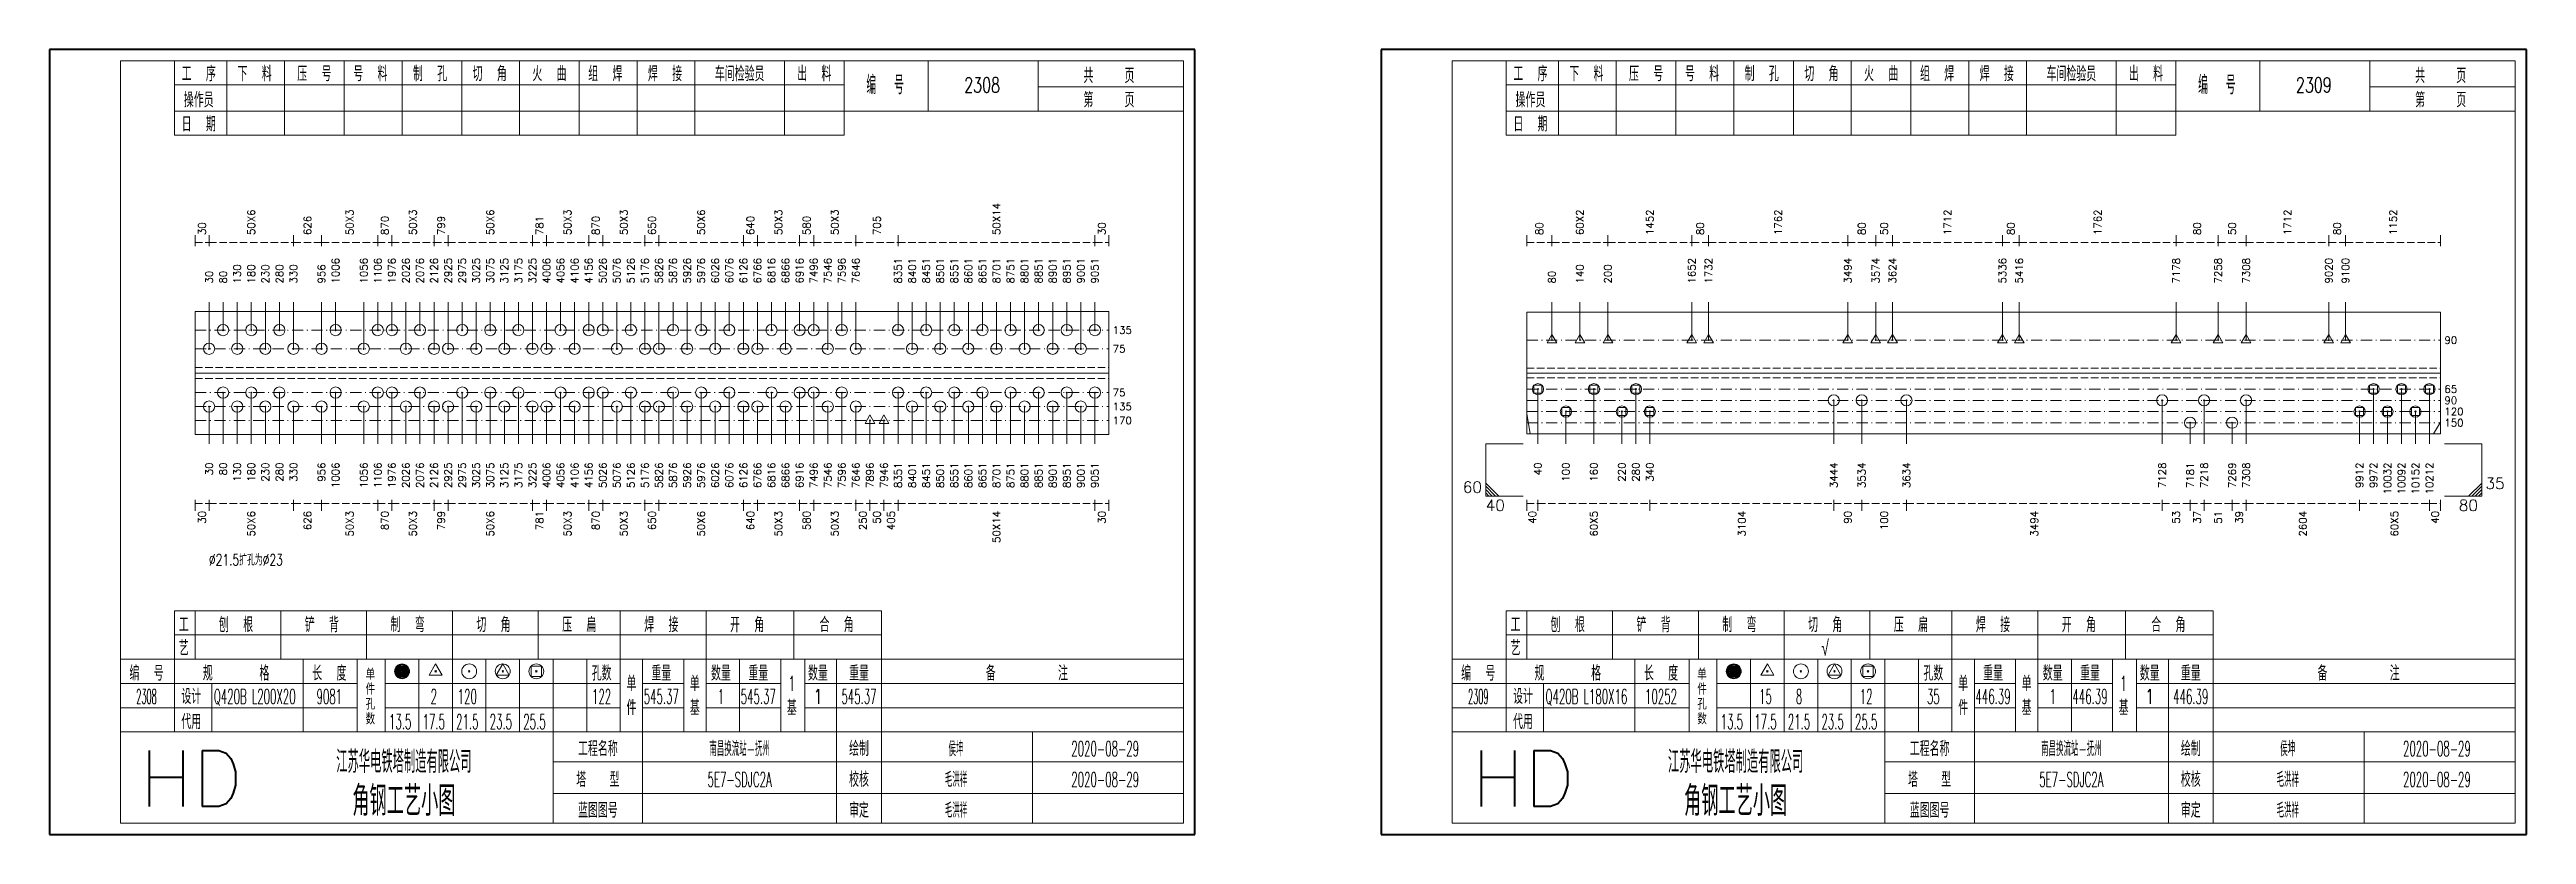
# Model space of a CAD drawing. Extents: x 0 to 5305, y 0 to 1513.
# Drawn here: x 1785 to 2449, y 521 to 732 of the extents above; entities that cross this region are included whole.
import ezdxf
from ezdxf.enums import TextEntityAlignment as Align

# ---------------------------------------------------------------- set-up
doc = ezdxf.new("R2010")
doc.units = 0
doc.header["$MEASUREMENT"] = 0
doc.linetypes.add('一点画线', pattern=[5.2, 3, -1, 0.2, -1])
doc.linetypes.add('虚线', pattern=[2.75, 2, -0.75])
doc.layers.get('0').update_dxf_attribs({"linetype": 'CONTINUOUS', "lineweight": 25})
doc.layers.add('1', color=7, linetype='CONTINUOUS', lineweight=25)
doc.layers.add('4', color=7, linetype='CONTINUOUS', lineweight=25)
doc.styles.get("Standard").update_dxf_attribs({"font": 'simplex.shx', "width": 0.7, "height": 3, "bigfont": 'gbhzfs.shx'})

msp = doc.modelspace()

# ---------------------------------------------------------------- texts
at = {"color": 8, "linetype": 'Continuous', "lineweight": 9}
for s, p in [('30', (1825.88, 681.75)), ('50X6', (1839.08, 681.75)), ('626', (1854.15, 681.75)), ('50X3', (1865.46, 681.75)), ('870', (1874.88, 681.75)), ('50X3', (1882.42, 681.75)), ('799', (1889.96, 681.75)), ('50X6', (1903.15, 681.75)), ('781', (1916.35, 681.75)), ('50X3', (1923.88, 681.75)), ('870', (1931.42, 681.75)), ('50X3', (1938.96, 681.75)), ('650', (1946.5, 681.75)), ('50X6', (1959.69, 681.75)), ('640', (1972.88, 681.75)), ('50X3', (1980.42, 681.75)), ('580', (1987.96, 681.75)), ('50X3', (1995.5, 681.75)), ('705', (2006.81, 681.75)), ('50X14', (2038.85, 681.75)), ('30', (2067.12, 681.75)), ('80', (2184.38, 681.75)), ('60X2', (2195.25, 681.75)), ('1452', (2214, 681.75)), ('80', (2227.5, 681.75)), ('1762', (2248.4, 681.75)), ('80', (2270.8, 681.75)), ('50', (2276.8, 681.75)), ('1712', (2293.79, 681.75)), ('80', (2310.77, 681.75)), ('1762', (2334.06, 681.75)), ('80', (2360.72, 681.75)), ('50', (2370.09, 681.75)), ('1712', (2384.92, 681.75)), ('80', (2398.25, 681.75)), ('1152', (2413.25, 681.75))]:
    msp.add_text(s, height=2, rotation=90, dxfattribs=at).set_placement(p, align=Align.MIDDLE_LEFT)
at = {"color": 7, "linetype": 'Continuous', "lineweight": 13}
for s, p in [('30', (1827.77, 668.75)), ('80', (1831.54, 668.75)), ('130', (1835.31, 668.75)), ('180', (1839.08, 668.75)), ('230', (1842.85, 668.75)), ('280', (1846.62, 668.75)), ('330', (1850.38, 668.75)), ('956', (1857.92, 668.75)), ('1006', (1861.69, 668.75)), ('1056', (1869.23, 668.75)), ('1106', (1873, 668.75)), ('1976', (1876.77, 668.75)), ('2026', (1880.54, 668.75)), ('2076', (1884.31, 668.75)), ('2126', (1888.08, 668.75)), ('2925', (1891.85, 668.75)), ('2975', (1895.62, 668.75)), ('3025', (1899.38, 668.75)), ('3075', (1903.15, 668.75)), ('3125', (1906.92, 668.75)), ('3175', (1910.69, 668.75)), ('3225', (1914.46, 668.75)), ('4006', (1918.23, 668.75)), ('4056', (1922, 668.75)), ('4106', (1925.77, 668.75)), ('4156', (1929.54, 668.75)), ('5026', (1933.31, 668.75)), ('5076', (1937.08, 668.75)), ('5126', (1940.85, 668.75)), ('5176', (1944.62, 668.75)), ('5826', (1948.38, 668.75)), ('5876', (1952.15, 668.75)), ('5926', (1955.92, 668.75)), ('5976', (1959.69, 668.75)), ('6026', (1963.46, 668.75)), ('6076', (1967.23, 668.75)), ('6126', (1971, 668.75)), ('6766', (1974.77, 668.75)), ('6816', (1978.54, 668.75)), ('6866', (1982.31, 668.75)), ('6916', (1986.08, 668.75)), ('7496', (1989.85, 668.75)), ('7546', (1993.62, 668.75)), ('7596', (1997.38, 668.75)), ('7646', (2001.15, 668.75)), ('8351', (2012.46, 668.75)), ('8401', (2016.23, 668.75)), ('8451', (2020, 668.75)), ('8501', (2023.77, 668.75)), ('8551', (2027.54, 668.75)), ('8601', (2031.31, 668.75)), ('8651', (2035.08, 668.75)), ('8701', (2038.85, 668.75)), ('8751', (2042.62, 668.75)), ('8801', (2046.38, 668.75)), ('8851', (2050.15, 668.75)), ('8901', (2053.92, 668.75)), ('8951', (2057.69, 668.75)), ('9001', (2061.46, 668.75)), ('9051', (2065.23, 668.75)), ('80', (2187.75, 668.75)), ('140', (2195.25, 668.75)), ('200', (2202.75, 668.75)), ('1652', (2225.25, 668.75)), ('1732', (2229.75, 668.75)), ('3494', (2267.05, 668.75)), ('3574', (2274.55, 668.75)), ('3624', (2279.05, 668.75)), ('5336', (2308.52, 668.75)), ('5416', (2313.02, 668.75)), ('7178', (2355.09, 668.75)), ('7258', (2366.34, 668.75)), ('7308', (2373.84, 668.75)), ('9020', (2396, 668.75)), ('9100', (2400.5, 668.75))]:
    msp.add_text(s, height=2, rotation=90, dxfattribs=at).set_placement(p, align=Align.MIDDLE_LEFT)
for s, p in [('75', (2070, 651.25)), ('135', (2070, 656.25)), ('90', (2427, 653.58)), ('75', (2070, 639.5)), ('90', (2427, 637.42)), ('65', (2427, 640.42)), ('135', (2070, 635.75)), ('170', (2070, 632)), ('120', (2427, 634.42)), ('150', (2427, 631.42))]:
    msp.add_text(s, height=2, dxfattribs=at).set_placement(p, align=Align.MIDDLE_LEFT)
msp.add_text('60', height=3, dxfattribs=at).set_placement((2169, 611.75), align=Align.BOTTOM_RIGHT)
msp.add_text('35', height=3, dxfattribs=at).set_placement((2438, 612.75), align=Align.BOTTOM_LEFT)
at = {"color": 8, "linetype": 'Continuous', "lineweight": 9}
for s, p in [('30', (1825.88, 607.75)), ('50X6', (1839.08, 607.75)), ('626', (1854.15, 607.75)), ('50X3', (1865.46, 607.75)), ('870', (1874.88, 607.75)), ('50X3', (1882.42, 607.75)), ('799', (1889.96, 607.75)), ('50X6', (1903.15, 607.75)), ('781', (1916.35, 607.75)), ('50X3', (1923.88, 607.75)), ('870', (1931.42, 607.75)), ('50X3', (1938.96, 607.75)), ('650', (1946.5, 607.75)), ('50X6', (1959.69, 607.75)), ('640', (1972.88, 607.75)), ('50X3', (1980.42, 607.75)), ('580', (1987.96, 607.75)), ('50X3', (1995.5, 607.75)), ('250', (2003.04, 607.75)), ('50', (2006.81, 607.75)), ('405', (2010.58, 607.75)), ('50X14', (2038.85, 607.75)), ('30', (2067.12, 607.75)), ('40', (2182.5, 607.75)), ('60X5', (2199, 607.75)), ('3104', (2238.65, 607.75)), ('90', (2267.05, 607.75)), ('100', (2276.8, 607.75)), ('3494', (2317.07, 607.75)), ('53', (2355.09, 607.75)), ('37', (2360.72, 607.75)), ('51', (2366.34, 607.75)), ('39', (2371.97, 607.75)), ('2604', (2389.05, 607.75)), ('60X5', (2413.62, 607.75)), ('40', (2424.5, 607.75))]:
    msp.add_text(s, height=2, rotation=90, dxfattribs=at).set_placement(p, align=Align.MIDDLE_RIGHT)
at = {"color": 7, "linetype": 'Continuous', "lineweight": 13}
msp.add_text('40', height=3, dxfattribs=at).set_placement((2170, 610.75), align=Align.TOP_LEFT)
msp.add_text('80', height=3, dxfattribs=at).set_placement((2436, 610.75), align=Align.TOP_RIGHT)
at = {"color": 0, "linetype": 'Continuous', "insert": (1827.73, 596.15), "char_height": 3, "width": 77.4687, "attachment_point": 1}
msp.add_mtext('∅21.5扩孔为∅23', dxfattribs=at)
at = {"layer": '1', "color": 7, "linetype": 'Continuous', "lineweight": 13}
for s, p in [('30', (1827.77, 620.75)), ('80', (1831.54, 620.75)), ('130', (1835.31, 620.75)), ('180', (1839.08, 620.75)), ('230', (1842.85, 620.75)), ('280', (1846.62, 620.75)), ('330', (1850.38, 620.75)), ('956', (1857.92, 620.75)), ('1006', (1861.69, 620.75)), ('1056', (1869.23, 620.75)), ('1106', (1873, 620.75)), ('1976', (1876.77, 620.75)), ('2026', (1880.54, 620.75)), ('2076', (1884.31, 620.75)), ('2126', (1888.08, 620.75)), ('2925', (1891.85, 620.75)), ('2975', (1895.62, 620.75)), ('3025', (1899.38, 620.75)), ('3075', (1903.15, 620.75)), ('3125', (1906.92, 620.75)), ('3175', (1910.69, 620.75)), ('3225', (1914.46, 620.75)), ('4006', (1918.23, 620.75)), ('4056', (1922, 620.75)), ('4106', (1925.77, 620.75)), ('4156', (1929.54, 620.75)), ('5026', (1933.31, 620.75)), ('5076', (1937.08, 620.75)), ('5126', (1940.85, 620.75)), ('5176', (1944.62, 620.75)), ('5826', (1948.38, 620.75)), ('5876', (1952.15, 620.75)), ('5926', (1955.92, 620.75)), ('5976', (1959.69, 620.75)), ('6026', (1963.46, 620.75)), ('6076', (1967.23, 620.75)), ('6126', (1971, 620.75)), ('6766', (1974.77, 620.75)), ('6816', (1978.54, 620.75)), ('6866', (1982.31, 620.75)), ('6916', (1986.08, 620.75)), ('7496', (1989.85, 620.75)), ('7546', (1993.62, 620.75)), ('7596', (1997.38, 620.75)), ('7646', (2001.15, 620.75)), ('7896', (2004.92, 620.75)), ('7946', (2008.69, 620.75)), ('8351', (2012.46, 620.75)), ('8401', (2016.23, 620.75)), ('8451', (2020, 620.75)), ('8501', (2023.77, 620.75)), ('8551', (2027.54, 620.75)), ('8601', (2031.31, 620.75)), ('8651', (2035.08, 620.75)), ('8701', (2038.85, 620.75)), ('8751', (2042.62, 620.75)), ('8801', (2046.38, 620.75)), ('8851', (2050.15, 620.75)), ('8901', (2053.92, 620.75)), ('8951', (2057.69, 620.75)), ('9001', (2061.46, 620.75)), ('9051', (2065.23, 620.75)), ('40', (2184, 620.75)), ('100', (2191.5, 620.75)), ('160', (2199, 620.75)), ('220', (2206.5, 620.75)), ('280', (2210.25, 620.75)), ('340', (2214, 620.75)), ('3444', (2263.3, 620.75)), ('3534', (2270.8, 620.75)), ('3634', (2282.8, 620.75)), ('7128', (2351.34, 620.75)), ('7181', (2358.84, 620.75)), ('7218', (2362.59, 620.75)), ('7269', (2370.09, 620.75)), ('7308', (2373.84, 620.75)), ('9912', (2404.25, 620.75)), ('9972', (2408, 620.75)), ('10032', (2411.75, 620.75)), ('10092', (2415.5, 620.75)), ('10152', (2419.25, 620.75)), ('10212', (2423, 620.75))]:
    msp.add_text(s, height=2, rotation=90, dxfattribs=at).set_placement(p, align=Align.MIDDLE_RIGHT)
at = {"layer": '4', "color": 1, "linetype": 'Continuous', "lineweight": 13}
for s, height, width, p in [('工  序', 4, 0.7, (1825, 725)), ('下  料', 4, 0.7, (1840, 725)), ('压  号', 4, 0.7, (1856, 725)), ('号  料', 4, 0.7, (1871, 725)), ('制  孔', 4, 0.7, (1887, 725)), ('切  角', 4, 0.7, (1903, 725)), ('火  曲', 4, 0.7, (1919, 725)), ('组  焊', 4, 0.7, (1934, 725)), ('焊  接', 4, 0.7, (1950, 725)), ('车间检验员', 4, 0.7, (1970, 725)), ('出  料', 4, 0.7, (1990, 725)), ('编  号', 5, 0.7, (2009, 722)), ('2308', 4, 0.7, (2035, 722)), ('共    页', 4, 0.7, (2069, 724.5)), ('工  序', 4, 0.7, (2182, 725)), ('下  料', 4, 0.7, (2197, 725)), ('压  号', 4, 0.7, (2213, 725)), ('号  料', 4, 0.7, (2228, 725)), ('制  孔', 4, 0.7, (2244, 725)), ('切  角', 4, 0.7, (2260, 725)), ('火  曲', 4, 0.7, (2276, 725)), ('组  焊', 4, 0.7, (2291, 725)), ('焊  接', 4, 0.7, (2307, 725)), ('车间检验员', 4, 0.7, (2327, 725)), ('出  料', 4, 0.7, (2347, 725)), ('编  号', 5, 0.7, (2366, 722)), ('2309', 4, 0.7, (2392, 722)), ('共    页', 4, 0.7, (2426, 724.5)), ('操作员', 4, 0.7, (1825, 718)), ('第    页', 4, 0.7, (2069, 718)), ('操作员', 4, 0.7, (2182, 718)), ('第    页', 4, 0.7, (2426, 718)), ('日  期', 4, 0.7, (1825, 711.5)), ('日  期', 4, 0.7, (2182, 711.5)), ('工', 4, 0.7, (1821, 577.25)), ('刨  根', 4, 0.7, (1835, 577.25)), ('铲  背', 4, 0.7, (1858, 577.25)), ('制  弯', 4, 0.7, (1881, 577.25)), ('切  角', 4, 0.7, (1904, 577.25)), ('压  扁', 4, 0.7, (1927, 577.25)), ('焊  接', 4, 0.7, (1949, 577.25)), ('开  角', 4, 0.7, (1972, 577.25)), ('合  角', 4, 0.7, (1996, 577.25)), ('工', 4, 0.7, (2178, 577.25)), ('刨  根', 4, 0.7, (2192, 577.25)), ('铲  背', 4, 0.7, (2215, 577.25)), ('制  弯', 4, 0.7, (2238, 577.25)), ('切  角', 4, 0.7, (2261, 577.25)), ('压  扁', 4, 0.7, (2284, 577.25)), ('焊  接', 4, 0.7, (2306, 577.25)), ('开  角', 4, 0.7, (2329, 577.25)), ('合  角', 4, 0.7, (2353, 577.25)), ('艺', 4, 0.7, (1821, 571)), ('艺', 4, 0.7, (2178, 571)), ('√', 4, 0.7, (2261, 571)), ('编  号', 4, 0.7, (1811, 564.25)), ('规      格', 4, 0.7, (1835, 564.25)), ('长  度', 4, 0.7, (1860, 564.25)), ('孔数', 4, 0.7, (1933, 564.25)), ('重量', 4, 0.7, (1949, 564.25)), ('数量', 4, 0.7, (1965, 564.25)), ('重量', 4, 0.7, (1975, 564.25)), ('数量', 4, 0.7, (1991, 564.25)), ('重量', 4, 0.7, (2002, 564.25)), ('备        注', 4, 0.7, (2047, 564.25)), ('编  号', 4, 0.7, (2168, 564.25)), ('规      格', 4, 0.7, (2192, 564.25)), ('长  度', 4, 0.7, (2217, 564.25)), ('孔数', 4, 0.7, (2290, 564.25)), ('重量', 4, 0.7, (2306, 564.25)), ('数量', 4, 0.7, (2322, 564.25)), ('重量', 4, 0.7, (2332, 564.25)), ('数量', 4, 0.7, (2348, 564.25)), ('重量', 4, 0.7, (2359, 564.25)), ('备        注', 4, 0.7, (2404, 564.25)), ('2308', 4, 0.4, (1811, 558)), ('设计', 4, 0.7, (1823, 558)), ('Q420B L200X20', 4, 0.5, (1840, 558)), ('9081', 4, 0.5, (1860, 558)), ('2', 4, 0.5, (1888, 558)), ('120', 4, 0.5, (1897, 558)), ('122', 4, 0.5, (1933, 558)), ('单', 4, 0.7, (1941, 561.5)), ('545.37', 4, 0.5, (1949, 558)), ('单', 4, 0.7, (1958, 561.5)), ('1', 4, 0.5, (1965, 558)), ('545.37', 4, 0.5, (1975, 558)), ('1', 4, 0.5, (1984, 561.5)), ('1', 4, 0.7, (1991, 558)), ('545.37', 4, 0.5, (2002, 558)), ('2309', 4, 0.4, (2168, 558)), ('设计', 4, 0.7, (2180, 558)), ('Q420B L180X16', 4, 0.5, (2197, 558)), ('10252', 4, 0.5, (2217, 558)), ('15', 4, 0.5, (2245, 558)), ('8', 4, 0.5, (2254, 558)), ('12', 4, 0.5, (2272, 558)), ('35', 4, 0.5, (2290, 558)), ('单', 4, 0.7, (2298, 561.5)), ('446.39', 4, 0.5, (2306, 558)), ('单', 4, 0.7, (2315, 561.5)), ('1', 4, 0.5, (2322, 558)), ('446.39', 4, 0.5, (2332, 558)), ('1', 4, 0.5, (2341, 561.5)), ('1', 4, 0.7, (2348, 558)), ('446.39', 4, 0.5, (2359, 558)), ('代用', 4, 0.7, (1823, 551.25)), ('13.5', 4, 0.5, (1879, 551.25)), ('17.5', 4, 0.5, (1888, 551.25)), ('21.5', 4, 0.5, (1897, 551.25)), ('23.5', 4, 0.5, (1906, 551.25)), ('25.5', 4, 0.5, (1915, 551.25)), ('件', 4, 0.7, (1941, 555)), ('基', 4, 0.7, (1958, 555)), ('基', 4, 0.7, (1984, 555)), ('代用', 4, 0.7, (2180, 551.25)), ('13.5', 4, 0.5, (2236, 551.25)), ('17.5', 4, 0.5, (2245, 551.25)), ('21.5', 4, 0.5, (2254, 551.25)), ('23.5', 4, 0.5, (2263, 551.25)), ('25.5', 4, 0.5, (2272, 551.25)), ('件', 4, 0.7, (2298, 555)), ('基', 4, 0.7, (2315, 555)), ('基', 4, 0.7, (2341, 555)), ('工程名称', 4, 0.7, (1932, 544)), ('南昌换流站-抚州', 4, 0.5, (1970, 544)), ('绘制', 4, 0.7, (2002, 544)), ('侯坤', 4, 0.5, (2028, 544)), ('2020-08-29', 4, 0.5, (2068, 544)), ('工程名称', 4, 0.7, (2289, 544)), ('南昌换流站-抚州', 4, 0.5, (2327, 544)), ('绘制', 4, 0.7, (2359, 544)), ('侯坤', 4, 0.5, (2385, 544)), ('2020-08-29', 4, 0.5, (2425, 544)), ('江苏华电铁塔制造有限公司', 6, 0.7, (1880, 540.5)), ('塔   型', 4, 0.7, (1932, 535.75)), ('校核', 4, 0.7, (2002, 535.75)), ('毛洪祥', 4, 0.5, (2028, 535.75)), ('江苏华电铁塔制造有限公司', 6, 0.7, (2237, 540.5)), ('塔   型', 4, 0.7, (2289, 535.75)), ('校核', 4, 0.7, (2359, 535.75)), ('毛洪祥', 4, 0.5, (2385, 535.75)), ('角钢工艺小图', 8, 0.8, (1880, 530)), ('5E7-SDJC2A', 4, 0.5, (1970, 535.75)), ('2020-08-29', 4, 0.5, (2068, 535.75)), ('角钢工艺小图', 8, 0.8, (2237, 530)), ('5E7-SDJC2A', 4, 0.5, (2327, 535.75)), ('2020-08-29', 4, 0.5, (2425, 535.75)), ('蓝图图号', 4, 0.7, (1932, 527.5)), ('审定', 4, 0.7, (2002, 527.5)), ('毛洪祥', 4, 0.5, (2028, 527.5)), ('蓝图图号', 4, 0.7, (2289, 527.5)), ('审定', 4, 0.7, (2359, 527.5)), ('毛洪祥', 4, 0.5, (2385, 527.5))]:
    msp.add_text(s, height=height, dxfattribs=dict(at, width=width)).set_placement(p, align=Align.MIDDLE_CENTER)
for s, height, p in [('单', 3, (1871, 564)), ('单', 3, (2228, 564)), ('件', 3, (1871, 560)), ('件', 3, (2228, 560)), ('孔', 3, (1871, 556)), ('数', 3, (1871, 552)), ('孔', 3, (2228, 556)), ('数', 3, (2228, 552)), ('HD', 15, (1823, 536)), ('HD', 15, (2180, 536))]:
    msp.add_text(s, height=height, dxfattribs=at).set_placement(p, align=Align.MIDDLE_CENTER)

# ---------------------------------------------------------------- linework, layer by layer
at = {"color": 8, "linetype": 'Continuous', "lineweight": 9}
for p, q in [((1824, 678.75), (1824, 681.75)), ((1827.77, 678.75), (1827.77, 681.75)), ((1827.77, 678.75), (1827.77, 681.75)), ((1850.38, 678.75), (1850.38, 681.75)), ((1850.38, 678.75), (1850.38, 681.75)), ((1857.92, 678.75), (1857.92, 681.75)), ((1857.92, 678.75), (1857.92, 681.75)), ((1873, 678.75), (1873, 681.75)), ((1873, 678.75), (1873, 681.75)), ((1876.77, 678.75), (1876.77, 681.75)), ((1876.77, 678.75), (1876.77, 681.75)), ((1888.08, 678.75), (1888.08, 681.75)), ((1888.08, 678.75), (1888.08, 681.75)), ((1891.85, 678.75), (1891.85, 681.75)), ((1891.85, 678.75), (1891.85, 681.75)), ((1914.46, 678.75), (1914.46, 681.75)), ((1914.46, 678.75), (1914.46, 681.75)), ((1918.23, 678.75), (1918.23, 681.75)), ((1918.23, 678.75), (1918.23, 681.75)), ((1929.54, 678.75), (1929.54, 681.75)), ((1929.54, 678.75), (1929.54, 681.75)), ((1933.31, 678.75), (1933.31, 681.75)), ((1933.31, 678.75), (1933.31, 681.75)), ((1944.62, 678.75), (1944.62, 681.75)), ((1944.62, 678.75), (1944.62, 681.75)), ((1948.38, 678.75), (1948.38, 681.75)), ((1948.38, 678.75), (1948.38, 681.75)), ((1971, 678.75), (1971, 681.75)), ((1971, 678.75), (1971, 681.75)), ((1974.77, 678.75), (1974.77, 681.75)), ((1974.77, 678.75), (1974.77, 681.75)), ((1986.08, 678.75), (1986.08, 681.75)), ((1986.08, 678.75), (1986.08, 681.75)), ((1989.85, 678.75), (1989.85, 681.75)), ((1989.85, 678.75), (1989.85, 681.75)), ((2001.15, 678.75), (2001.15, 681.75)), ((2001.15, 678.75), (2001.15, 681.75)), ((2012.46, 678.75), (2012.46, 681.75)), ((2012.46, 678.75), (2012.46, 681.75)), ((2065.23, 678.75), (2065.23, 681.75)), ((2065.23, 678.75), (2065.23, 681.75)), ((2069, 678.75), (2069, 681.75)), ((2181, 678.75), (2181, 681.75)), ((2187.75, 678.75), (2187.75, 681.75)), ((2187.75, 678.75), (2187.75, 681.75)), ((2202.75, 678.75), (2202.75, 681.75)), ((2202.75, 678.75), (2202.75, 681.75)), ((2225.25, 678.75), (2225.25, 681.75)), ((2225.25, 678.75), (2225.25, 681.75)), ((2229.75, 678.75), (2229.75, 681.75)), ((2229.75, 678.75), (2229.75, 681.75)), ((2267.05, 678.75), (2267.05, 681.75)), ((2267.05, 678.75), (2267.05, 681.75)), ((2274.55, 678.75), (2274.55, 681.75)), ((2274.55, 678.75), (2274.55, 681.75)), ((2279.05, 678.75), (2279.05, 681.75)), ((2279.05, 678.75), (2279.05, 681.75)), ((2308.52, 678.75), (2308.52, 681.75)), ((2308.52, 678.75), (2308.52, 681.75)), ((2313.02, 678.75), (2313.02, 681.75)), ((2313.02, 678.75), (2313.02, 681.75)), ((2355.09, 678.75), (2355.09, 681.75)), ((2355.09, 678.75), (2355.09, 681.75)), ((2366.34, 678.75), (2366.34, 681.75)), ((2366.34, 678.75), (2366.34, 681.75)), ((2373.84, 678.75), (2373.84, 681.75)), ((2373.84, 678.75), (2373.84, 681.75)), ((2396, 678.75), (2396, 681.75)), ((2396, 678.75), (2396, 681.75)), ((2400.5, 678.75), (2400.5, 681.75)), ((2400.5, 678.75), (2400.5, 681.75)), ((2426, 678.75), (2426, 681.75)), ((1824, 610.75), (1824, 607.75)), ((1827.77, 610.75), (1827.77, 607.75)), ((1827.77, 610.75), (1827.77, 607.75)), ((1850.38, 610.75), (1850.38, 607.75)), ((1850.38, 610.75), (1850.38, 607.75)), ((1857.92, 610.75), (1857.92, 607.75)), ((1857.92, 610.75), (1857.92, 607.75)), ((1873, 610.75), (1873, 607.75)), ((1873, 610.75), (1873, 607.75)), ((1876.77, 610.75), (1876.77, 607.75)), ((1876.77, 610.75), (1876.77, 607.75)), ((1888.08, 610.75), (1888.08, 607.75)), ((1888.08, 610.75), (1888.08, 607.75)), ((1891.85, 610.75), (1891.85, 607.75)), ((1891.85, 610.75), (1891.85, 607.75)), ((1914.46, 610.75), (1914.46, 607.75)), ((1914.46, 610.75), (1914.46, 607.75)), ((1918.23, 610.75), (1918.23, 607.75)), ((1918.23, 610.75), (1918.23, 607.75)), ((1929.54, 610.75), (1929.54, 607.75)), ((1929.54, 610.75), (1929.54, 607.75)), ((1933.31, 610.75), (1933.31, 607.75)), ((1933.31, 610.75), (1933.31, 607.75)), ((1944.62, 610.75), (1944.62, 607.75)), ((1944.62, 610.75), (1944.62, 607.75)), ((1948.38, 610.75), (1948.38, 607.75)), ((1948.38, 610.75), (1948.38, 607.75)), ((1971, 610.75), (1971, 607.75)), ((1971, 610.75), (1971, 607.75)), ((1974.77, 610.75), (1974.77, 607.75)), ((1974.77, 610.75), (1974.77, 607.75)), ((1986.08, 610.75), (1986.08, 607.75)), ((1986.08, 610.75), (1986.08, 607.75)), ((1989.85, 610.75), (1989.85, 607.75)), ((1989.85, 610.75), (1989.85, 607.75)), ((2001.15, 610.75), (2001.15, 607.75)), ((2001.15, 610.75), (2001.15, 607.75)), ((2004.92, 610.75), (2004.92, 607.75)), ((2004.92, 610.75), (2004.92, 607.75)), ((2008.69, 610.75), (2008.69, 607.75)), ((2008.69, 610.75), (2008.69, 607.75)), ((2012.46, 610.75), (2012.46, 607.75)), ((2012.46, 610.75), (2012.46, 607.75)), ((2065.23, 610.75), (2065.23, 607.75)), ((2065.23, 610.75), (2065.23, 607.75)), ((2069, 610.75), (2069, 607.75)), ((2181, 610.75), (2181, 607.75)), ((2184, 610.75), (2184, 607.75)), ((2184, 610.75), (2184, 607.75)), ((2214, 610.75), (2214, 607.75)), ((2214, 610.75), (2214, 607.75)), ((2263.3, 610.75), (2263.3, 607.75)), ((2263.3, 610.75), (2263.3, 607.75)), ((2270.8, 610.75), (2270.8, 607.75)), ((2270.8, 610.75), (2270.8, 607.75)), ((2282.8, 610.75), (2282.8, 607.75)), ((2282.8, 610.75), (2282.8, 607.75)), ((2351.34, 610.75), (2351.34, 607.75)), ((2351.34, 610.75), (2351.34, 607.75)), ((2358.84, 610.75), (2358.84, 607.75)), ((2358.84, 610.75), (2358.84, 607.75)), ((2362.59, 610.75), (2362.59, 607.75)), ((2362.59, 610.75), (2362.59, 607.75)), ((2370.09, 610.75), (2370.09, 607.75)), ((2370.09, 610.75), (2370.09, 607.75)), ((2373.84, 610.75), (2373.84, 607.75)), ((2373.84, 610.75), (2373.84, 607.75)), ((2404.25, 610.75), (2404.25, 607.75)), ((2404.25, 610.75), (2404.25, 607.75)), ((2423, 610.75), (2423, 607.75)), ((2423, 610.75), (2423, 607.75)), ((2426, 610.75), (2426, 607.75))]:
    msp.add_line(p, q, dxfattribs=at)
at = {"color": 8, "linetype": '虚线', "lineweight": 9}
for p, q in [((1824, 679.75), (1827.77, 679.75)), ((1827.77, 679.75), (1850.38, 679.75)), ((1850.38, 679.75), (1857.92, 679.75)), ((1857.92, 679.75), (1873, 679.75)), ((1873, 679.75), (1876.77, 679.75)), ((1876.77, 679.75), (1888.08, 679.75)), ((1888.08, 679.75), (1891.85, 679.75)), ((1891.85, 679.75), (1914.46, 679.75)), ((1914.46, 679.75), (1918.23, 679.75)), ((1918.23, 679.75), (1929.54, 679.75)), ((1929.54, 679.75), (1933.31, 679.75)), ((1933.31, 679.75), (1944.62, 679.75)), ((1944.62, 679.75), (1948.38, 679.75)), ((1948.38, 679.75), (1971, 679.75)), ((1971, 679.75), (1974.77, 679.75)), ((1974.77, 679.75), (1986.08, 679.75)), ((1986.08, 679.75), (1989.85, 679.75)), ((1989.85, 679.75), (2001.15, 679.75)), ((2001.15, 679.75), (2012.46, 679.75)), ((2012.46, 679.75), (2065.23, 679.75)), ((2065.23, 679.75), (2069, 679.75)), ((2181, 679.75), (2187.75, 679.75)), ((2187.75, 679.75), (2202.75, 679.75)), ((2202.75, 679.75), (2225.25, 679.75)), ((2225.25, 679.75), (2229.75, 679.75)), ((2229.75, 679.75), (2267.05, 679.75)), ((2267.05, 679.75), (2274.55, 679.75)), ((2274.55, 679.75), (2279.05, 679.75)), ((2279.05, 679.75), (2308.52, 679.75)), ((2308.52, 679.75), (2313.02, 679.75)), ((2313.02, 679.75), (2355.09, 679.75)), ((2355.09, 679.75), (2366.34, 679.75)), ((2366.34, 679.75), (2373.84, 679.75)), ((2373.84, 679.75), (2396, 679.75)), ((2396, 679.75), (2400.5, 679.75)), ((2400.5, 679.75), (2426, 679.75)), ((1824, 609.75), (1827.77, 609.75)), ((1827.77, 609.75), (1850.38, 609.75)), ((1850.38, 609.75), (1857.92, 609.75)), ((1857.92, 609.75), (1873, 609.75)), ((1873, 609.75), (1876.77, 609.75)), ((1876.77, 609.75), (1888.08, 609.75)), ((1888.08, 609.75), (1891.85, 609.75)), ((1891.85, 609.75), (1914.46, 609.75)), ((1914.46, 609.75), (1918.23, 609.75)), ((1918.23, 609.75), (1929.54, 609.75)), ((1929.54, 609.75), (1933.31, 609.75)), ((1933.31, 609.75), (1944.62, 609.75)), ((1944.62, 609.75), (1948.38, 609.75)), ((1948.38, 609.75), (1971, 609.75)), ((1971, 609.75), (1974.77, 609.75)), ((1974.77, 609.75), (1986.08, 609.75)), ((1986.08, 609.75), (1989.85, 609.75)), ((1989.85, 609.75), (2001.15, 609.75)), ((2001.15, 609.75), (2004.92, 609.75)), ((2004.92, 609.75), (2008.69, 609.75)), ((2008.69, 609.75), (2012.46, 609.75)), ((2012.46, 609.75), (2065.23, 609.75)), ((2065.23, 609.75), (2069, 609.75)), ((2181, 609.75), (2184, 609.75)), ((2184, 609.75), (2214, 609.75)), ((2214, 609.75), (2263.3, 609.75)), ((2263.3, 609.75), (2270.8, 609.75)), ((2270.8, 609.75), (2282.8, 609.75)), ((2282.8, 609.75), (2351.34, 609.75)), ((2351.34, 609.75), (2358.84, 609.75)), ((2358.84, 609.75), (2362.59, 609.75)), ((2362.59, 609.75), (2370.09, 609.75)), ((2370.09, 609.75), (2373.84, 609.75)), ((2373.84, 609.75), (2404.25, 609.75)), ((2404.25, 609.75), (2423, 609.75)), ((2423, 609.75), (2426, 609.75))]:
    msp.add_line(p, q, dxfattribs=at)
at = {"color": 7, "linetype": 'Continuous', "lineweight": 18}
for p, q in [((1824, 661.25), (1824, 628.25)), ((1824, 661.25), (2069, 661.25)), ((2069, 661.25), (2069, 628.25)), ((2181, 661.08), (2181, 628.42)), ((2181, 661.08), (2426, 661.08)), ((2426, 661.08), (2426, 628.42)), ((1824, 644.75), (2069, 644.75)), ((2181, 644.75), (2426, 644.75))]:
    msp.add_line(p, q, dxfattribs=at)
at = {"color": 7, "linetype": 'Continuous', "lineweight": 13}
for p, q in [((1827.77, 651.25), (1827.77, 663.75)), ((1831.54, 656.25), (1831.54, 663.75)), ((1835.31, 651.25), (1835.31, 663.75)), ((1839.08, 656.25), (1839.08, 663.75)), ((1842.85, 651.25), (1842.85, 663.75)), ((1846.62, 656.25), (1846.62, 663.75)), ((1850.38, 651.25), (1850.38, 663.75)), ((1857.92, 651.25), (1857.92, 663.75)), ((1861.69, 656.25), (1861.69, 663.75)), ((1869.23, 651.25), (1869.23, 663.75)), ((1873, 656.25), (1873, 663.75)), ((1876.77, 656.25), (1876.77, 663.75)), ((1880.54, 651.25), (1880.54, 663.75)), ((1884.31, 656.25), (1884.31, 663.75)), ((1888.08, 651.25), (1888.08, 663.75)), ((1891.85, 651.25), (1891.85, 663.75)), ((1895.62, 656.25), (1895.62, 663.75)), ((1899.38, 651.25), (1899.38, 663.75)), ((1903.15, 656.25), (1903.15, 663.75)), ((1906.92, 651.25), (1906.92, 663.75)), ((1910.69, 656.25), (1910.69, 663.75)), ((1914.46, 651.25), (1914.46, 663.75)), ((1918.23, 651.25), (1918.23, 663.75)), ((1922, 656.25), (1922, 663.75)), ((1925.77, 651.25), (1925.77, 663.75)), ((1929.54, 656.25), (1929.54, 663.75)), ((1933.31, 656.25), (1933.31, 663.75)), ((1937.08, 651.25), (1937.08, 663.75)), ((1940.85, 656.25), (1940.85, 663.75)), ((1944.62, 651.25), (1944.62, 663.75)), ((1948.38, 651.25), (1948.38, 663.75)), ((1952.15, 656.25), (1952.15, 663.75)), ((1955.92, 651.25), (1955.92, 663.75)), ((1959.69, 656.25), (1959.69, 663.75)), ((1963.46, 651.25), (1963.46, 663.75)), ((1967.23, 656.25), (1967.23, 663.75)), ((1971, 651.25), (1971, 663.75)), ((1974.77, 651.25), (1974.77, 663.75)), ((1978.54, 656.25), (1978.54, 663.75)), ((1982.31, 651.25), (1982.31, 663.75)), ((1986.08, 656.25), (1986.08, 663.75)), ((1989.85, 656.25), (1989.85, 663.75)), ((1993.62, 651.25), (1993.62, 663.75)), ((1997.38, 656.25), (1997.38, 663.75)), ((2001.15, 651.25), (2001.15, 663.75)), ((2012.46, 656.25), (2012.46, 663.75)), ((2016.23, 651.25), (2016.23, 663.75)), ((2020, 656.25), (2020, 663.75)), ((2023.77, 651.25), (2023.77, 663.75)), ((2027.54, 656.25), (2027.54, 663.75)), ((2031.31, 651.25), (2031.31, 663.75)), ((2035.08, 656.25), (2035.08, 663.75)), ((2038.85, 651.25), (2038.85, 663.75)), ((2042.62, 656.25), (2042.62, 663.75)), ((2046.38, 651.25), (2046.38, 663.75)), ((2050.15, 656.25), (2050.15, 663.75)), ((2053.92, 651.25), (2053.92, 663.75)), ((2057.69, 656.25), (2057.69, 663.75)), ((2061.46, 651.25), (2061.46, 663.75)), ((2065.23, 656.25), (2065.23, 663.75)), ((2187.75, 653.58), (2187.75, 663.75)), ((2195.25, 653.58), (2195.25, 663.75)), ((2202.75, 653.58), (2202.75, 663.75)), ((2225.25, 653.58), (2225.25, 663.75)), ((2229.75, 653.58), (2229.75, 663.75)), ((2267.05, 653.58), (2267.05, 663.75)), ((2274.55, 653.58), (2274.55, 663.75)), ((2279.05, 653.58), (2279.05, 663.75)), ((2308.52, 653.58), (2308.52, 663.75)), ((2313.02, 653.58), (2313.02, 663.75)), ((2355.09, 653.58), (2355.09, 663.75)), ((2366.34, 653.58), (2366.34, 663.75)), ((2373.84, 653.58), (2373.84, 663.75)), ((2396, 653.58), (2396, 663.75)), ((2400.5, 653.58), (2400.5, 663.75)), ((1827.62, 651.1), (1827.92, 651.4)), ((1827.92, 651.1), (1827.62, 651.4)), ((1831.39, 656.1), (1831.69, 656.4)), ((1831.69, 656.1), (1831.39, 656.4)), ((1835.16, 651.1), (1835.46, 651.4)), ((1835.46, 651.1), (1835.16, 651.4)), ((1838.93, 656.1), (1839.23, 656.4)), ((1839.23, 656.1), (1838.93, 656.4)), ((1842.7, 651.1), (1843, 651.4)), ((1843, 651.1), (1842.7, 651.4)), ((1846.47, 656.1), (1846.77, 656.4)), ((1846.77, 656.1), (1846.47, 656.4)), ((1850.23, 651.1), (1850.53, 651.4)), ((1850.53, 651.1), (1850.23, 651.4)), ((1857.77, 651.1), (1858.07, 651.4)), ((1858.07, 651.1), (1857.77, 651.4)), ((1861.54, 656.1), (1861.84, 656.4)), ((1861.84, 656.1), (1861.54, 656.4)), ((1869.08, 651.1), (1869.38, 651.4)), ((1869.38, 651.1), (1869.08, 651.4)), ((1872.85, 656.1), (1873.15, 656.4)), ((1873.15, 656.1), (1872.85, 656.4)), ((1876.62, 656.1), (1876.92, 656.4)), ((1876.92, 656.1), (1876.62, 656.4)), ((1880.39, 651.1), (1880.69, 651.4)), ((1880.69, 651.1), (1880.39, 651.4)), ((1884.16, 656.1), (1884.46, 656.4)), ((1884.46, 656.1), (1884.16, 656.4)), ((1887.93, 651.1), (1888.23, 651.4)), ((1888.23, 651.1), (1887.93, 651.4)), ((1891.7, 651.1), (1892, 651.4)), ((1892, 651.1), (1891.7, 651.4)), ((1895.47, 656.1), (1895.77, 656.4)), ((1895.77, 656.1), (1895.47, 656.4)), ((1899.23, 651.1), (1899.53, 651.4)), ((1899.53, 651.1), (1899.23, 651.4)), ((1903, 656.1), (1903.3, 656.4)), ((1903.3, 656.1), (1903, 656.4)), ((1906.77, 651.1), (1907.07, 651.4)), ((1907.07, 651.1), (1906.77, 651.4)), ((1910.54, 656.1), (1910.84, 656.4)), ((1910.84, 656.1), (1910.54, 656.4)), ((1914.31, 651.1), (1914.61, 651.4)), ((1914.61, 651.1), (1914.31, 651.4)), ((1918.08, 651.1), (1918.38, 651.4)), ((1918.38, 651.1), (1918.08, 651.4)), ((1921.85, 656.1), (1922.15, 656.4)), ((1922.15, 656.1), (1921.85, 656.4)), ((1925.62, 651.1), (1925.92, 651.4)), ((1925.92, 651.1), (1925.62, 651.4)), ((1929.39, 656.1), (1929.69, 656.4)), ((1929.69, 656.1), (1929.39, 656.4)), ((1933.16, 656.1), (1933.46, 656.4)), ((1933.46, 656.1), (1933.16, 656.4)), ((1936.93, 651.1), (1937.23, 651.4)), ((1937.23, 651.1), (1936.93, 651.4)), ((1940.7, 656.1), (1941, 656.4)), ((1941, 656.1), (1940.7, 656.4)), ((1944.47, 651.1), (1944.77, 651.4)), ((1944.77, 651.1), (1944.47, 651.4)), ((1948.23, 651.1), (1948.53, 651.4)), ((1948.53, 651.1), (1948.23, 651.4)), ((1952, 656.1), (1952.3, 656.4)), ((1952.3, 656.1), (1952, 656.4)), ((1955.77, 651.1), (1956.07, 651.4)), ((1956.07, 651.1), (1955.77, 651.4)), ((1959.54, 656.1), (1959.84, 656.4)), ((1959.84, 656.1), (1959.54, 656.4)), ((1963.31, 651.1), (1963.61, 651.4)), ((1963.61, 651.1), (1963.31, 651.4)), ((1967.08, 656.1), (1967.38, 656.4)), ((1967.38, 656.1), (1967.08, 656.4)), ((1970.85, 651.1), (1971.15, 651.4)), ((1971.15, 651.1), (1970.85, 651.4)), ((1974.62, 651.1), (1974.92, 651.4)), ((1974.92, 651.1), (1974.62, 651.4)), ((1978.39, 656.1), (1978.69, 656.4)), ((1978.69, 656.1), (1978.39, 656.4)), ((1982.16, 651.1), (1982.46, 651.4)), ((1982.46, 651.1), (1982.16, 651.4)), ((1985.93, 656.1), (1986.23, 656.4)), ((1986.23, 656.1), (1985.93, 656.4)), ((1989.7, 656.1), (1990, 656.4)), ((1990, 656.1), (1989.7, 656.4)), ((1993.47, 651.1), (1993.77, 651.4)), ((1993.77, 651.1), (1993.47, 651.4)), ((1997.23, 656.1), (1997.53, 656.4)), ((1997.53, 656.1), (1997.23, 656.4)), ((2001, 651.1), (2001.3, 651.4)), ((2001.3, 651.1), (2001, 651.4)), ((2012.31, 656.1), (2012.61, 656.4)), ((2012.61, 656.1), (2012.31, 656.4)), ((2016.08, 651.1), (2016.38, 651.4)), ((2016.38, 651.1), (2016.08, 651.4)), ((2019.85, 656.1), (2020.15, 656.4)), ((2020.15, 656.1), (2019.85, 656.4)), ((2023.62, 651.1), (2023.92, 651.4)), ((2023.92, 651.1), (2023.62, 651.4)), ((2027.39, 656.1), (2027.69, 656.4)), ((2027.69, 656.1), (2027.39, 656.4)), ((2031.16, 651.1), (2031.46, 651.4)), ((2031.46, 651.1), (2031.16, 651.4)), ((2034.93, 656.1), (2035.23, 656.4)), ((2035.23, 656.1), (2034.93, 656.4)), ((2038.7, 651.1), (2039, 651.4)), ((2039, 651.1), (2038.7, 651.4)), ((2042.47, 656.1), (2042.77, 656.4)), ((2042.77, 656.1), (2042.47, 656.4)), ((2046.23, 651.1), (2046.53, 651.4)), ((2046.53, 651.1), (2046.23, 651.4)), ((2050, 656.1), (2050.3, 656.4)), ((2050.3, 656.1), (2050, 656.4)), ((2053.77, 651.1), (2054.07, 651.4)), ((2054.07, 651.1), (2053.77, 651.4)), ((2057.54, 656.1), (2057.84, 656.4)), ((2057.84, 656.1), (2057.54, 656.4)), ((2061.31, 651.1), (2061.61, 651.4)), ((2061.61, 651.1), (2061.31, 651.4)), ((2065.08, 656.1), (2065.38, 656.4)), ((2065.38, 656.1), (2065.08, 656.4)), ((2187.75, 655.08), (2186.45, 652.83)), ((2186.45, 652.83), (2189.05, 652.83)), ((2187.6, 653.43), (2187.9, 653.73)), ((2187.9, 653.43), (2187.6, 653.73)), ((2189.05, 652.83), (2187.75, 655.08)), ((2195.25, 655.08), (2193.95, 652.83)), ((2193.95, 652.83), (2196.55, 652.83)), ((2195.1, 653.43), (2195.4, 653.73)), ((2195.4, 653.43), (2195.1, 653.73)), ((2196.55, 652.83), (2195.25, 655.08)), ((2202.75, 655.08), (2201.45, 652.83)), ((2201.45, 652.83), (2204.05, 652.83)), ((2202.6, 653.43), (2202.9, 653.73)), ((2202.9, 653.43), (2202.6, 653.73)), ((2204.05, 652.83), (2202.75, 655.08)), ((2225.25, 655.08), (2223.95, 652.83)), ((2223.95, 652.83), (2226.55, 652.83)), ((2225.1, 653.43), (2225.4, 653.73)), ((2225.4, 653.43), (2225.1, 653.73)), ((2226.55, 652.83), (2225.25, 655.08)), ((2229.75, 655.08), (2228.45, 652.83)), ((2228.45, 652.83), (2231.05, 652.83)), ((2229.6, 653.43), (2229.9, 653.73)), ((2229.9, 653.43), (2229.6, 653.73)), ((2231.05, 652.83), (2229.75, 655.08)), ((2267.05, 655.08), (2265.75, 652.83)), ((2265.75, 652.83), (2268.35, 652.83)), ((2266.9, 653.43), (2267.2, 653.73)), ((2267.2, 653.43), (2266.9, 653.73)), ((2268.35, 652.83), (2267.05, 655.08)), ((2274.55, 655.08), (2273.25, 652.83)), ((2273.25, 652.83), (2275.85, 652.83)), ((2274.4, 653.43), (2274.7, 653.73)), ((2274.7, 653.43), (2274.4, 653.73)), ((2275.85, 652.83), (2274.55, 655.08)), ((2279.05, 655.08), (2277.75, 652.83)), ((2277.75, 652.83), (2280.35, 652.83)), ((2278.9, 653.43), (2279.2, 653.73)), ((2279.2, 653.43), (2278.9, 653.73)), ((2280.35, 652.83), (2279.05, 655.08)), ((2308.52, 655.08), (2307.22, 652.83)), ((2307.22, 652.83), (2309.82, 652.83)), ((2308.37, 653.43), (2308.67, 653.73)), ((2308.67, 653.43), (2308.37, 653.73)), ((2309.82, 652.83), (2308.52, 655.08)), ((2313.02, 655.08), (2311.72, 652.83)), ((2311.72, 652.83), (2314.32, 652.83)), ((2312.87, 653.43), (2313.17, 653.73)), ((2313.17, 653.43), (2312.87, 653.73)), ((2314.32, 652.83), (2313.02, 655.08)), ((2355.09, 655.08), (2353.79, 652.83)), ((2353.79, 652.83), (2356.39, 652.83)), ((2354.94, 653.43), (2355.24, 653.73)), ((2355.24, 653.43), (2354.94, 653.73)), ((2356.39, 652.83), (2355.09, 655.08)), ((2366.34, 655.08), (2365.04, 652.83)), ((2365.04, 652.83), (2367.64, 652.83)), ((2366.19, 653.43), (2366.49, 653.73)), ((2366.49, 653.43), (2366.19, 653.73)), ((2367.64, 652.83), (2366.34, 655.08)), ((2373.84, 655.08), (2372.54, 652.83)), ((2372.54, 652.83), (2375.14, 652.83)), ((2373.69, 653.43), (2373.99, 653.73)), ((2373.99, 653.43), (2373.69, 653.73)), ((2375.14, 652.83), (2373.84, 655.08)), ((2396, 655.08), (2394.7, 652.83)), ((2394.7, 652.83), (2397.3, 652.83)), ((2395.85, 653.43), (2396.15, 653.73)), ((2396.15, 653.43), (2395.85, 653.73)), ((2397.3, 652.83), (2396, 655.08)), ((2400.5, 655.08), (2399.2, 652.83)), ((2399.2, 652.83), (2401.8, 652.83)), ((2400.35, 653.43), (2400.65, 653.73)), ((2400.65, 653.43), (2400.35, 653.73)), ((2401.8, 652.83), (2400.5, 655.08)), ((1831.54, 639.5), (1831.54, 625.75)), ((1839.08, 639.5), (1839.08, 625.75)), ((1846.62, 639.5), (1846.62, 625.75)), ((1861.69, 639.5), (1861.69, 625.75)), ((1873, 639.5), (1873, 625.75)), ((1876.77, 639.5), (1876.77, 625.75)), ((1884.31, 639.5), (1884.31, 625.75)), ((1895.62, 639.5), (1895.62, 625.75)), ((1903.15, 639.5), (1903.15, 625.75)), ((1910.69, 639.5), (1910.69, 625.75)), ((1922, 639.5), (1922, 625.75)), ((1929.54, 639.5), (1929.54, 625.75)), ((1933.31, 639.5), (1933.31, 625.75)), ((1940.85, 639.5), (1940.85, 625.75)), ((1952.15, 639.5), (1952.15, 625.75)), ((1959.69, 639.5), (1959.69, 625.75)), ((1967.23, 639.5), (1967.23, 625.75)), ((1978.54, 639.5), (1978.54, 625.75)), ((1986.08, 639.5), (1986.08, 625.75)), ((1989.85, 639.5), (1989.85, 625.75)), ((1997.38, 639.5), (1997.38, 625.75)), ((2012.46, 639.5), (2012.46, 625.75)), ((2020, 639.5), (2020, 625.75)), ((2027.54, 639.5), (2027.54, 625.75)), ((2035.08, 639.5), (2035.08, 625.75)), ((2042.62, 639.5), (2042.62, 625.75)), ((2050.15, 639.5), (2050.15, 625.75)), ((2057.69, 639.5), (2057.69, 625.75)), ((2065.23, 639.5), (2065.23, 625.75)), ((2184, 640.42), (2184, 625.75)), ((2199, 640.42), (2199, 625.75)), ((2210.25, 640.42), (2210.25, 625.75)), ((2408, 640.42), (2408, 625.75)), ((2415.5, 640.42), (2415.5, 625.75)), ((2423, 640.42), (2423, 625.75)), ((1827.77, 635.75), (1827.77, 625.75)), ((1835.31, 635.75), (1835.31, 625.75)), ((1842.85, 635.75), (1842.85, 625.75)), ((1850.38, 635.75), (1850.38, 625.75)), ((1857.92, 635.75), (1857.92, 625.75)), ((1869.23, 635.75), (1869.23, 625.75)), ((1880.54, 635.75), (1880.54, 625.75)), ((1888.08, 635.75), (1888.08, 625.75)), ((1891.85, 635.75), (1891.85, 625.75)), ((1899.38, 635.75), (1899.38, 625.75)), ((1906.92, 635.75), (1906.92, 625.75)), ((1914.46, 635.75), (1914.46, 625.75)), ((1918.23, 635.75), (1918.23, 625.75)), ((1925.77, 635.75), (1925.77, 625.75)), ((1937.08, 635.75), (1937.08, 625.75)), ((1944.62, 635.75), (1944.62, 625.75)), ((1948.38, 635.75), (1948.38, 625.75)), ((1955.92, 635.75), (1955.92, 625.75)), ((1963.46, 635.75), (1963.46, 625.75)), ((1971, 635.75), (1971, 625.75)), ((1974.77, 635.75), (1974.77, 625.75)), ((1982.31, 635.75), (1982.31, 625.75)), ((1993.62, 635.75), (1993.62, 625.75)), ((2001.15, 635.75), (2001.15, 625.75)), ((2004.92, 632), (2004.92, 625.75)), ((2008.69, 632), (2008.69, 625.75)), ((2016.23, 635.75), (2016.23, 625.75)), ((2023.77, 635.75), (2023.77, 625.75)), ((2031.31, 635.75), (2031.31, 625.75)), ((2038.85, 635.75), (2038.85, 625.75)), ((2046.38, 635.75), (2046.38, 625.75)), ((2053.92, 635.75), (2053.92, 625.75)), ((2061.46, 635.75), (2061.46, 625.75)), ((2181, 633.86), (2181.96, 628.42)), ((2191.5, 634.42), (2191.5, 625.75)), ((2206.5, 634.42), (2206.5, 625.75)), ((2214, 634.42), (2214, 625.75)), ((2263.3, 637.42), (2263.3, 625.75)), ((2270.8, 637.42), (2270.8, 625.75)), ((2282.8, 637.42), (2282.8, 625.75)), ((2351.34, 637.42), (2351.34, 625.75)), ((2358.84, 631.42), (2358.84, 625.75)), ((2362.59, 637.42), (2362.59, 625.75)), ((2370.09, 631.42), (2370.09, 625.75)), ((2373.84, 637.42), (2373.84, 625.75)), ((2404.25, 634.42), (2404.25, 625.75)), ((2411.75, 634.42), (2411.75, 625.75)), ((2419.25, 634.42), (2419.25, 625.75)), ((2426, 631.59), (2424.09, 628.42)), ((2170, 625.75), (2180, 625.75)), ((2170, 625.75), (2170, 611.75)), ((2437, 625.75), (2427, 625.75)), ((2437, 625.75), (2437, 611.75)), ((2173.5, 611.75), (2170, 615.25)), ((2172.62, 611.75), (2170, 614.38)), ((2171.75, 611.75), (2170, 613.5)), ((2170.88, 611.75), (2170, 612.62)), ((2170, 611.75), (2180, 611.75)), ((2437, 611.75), (2427, 611.75)), ((2433.5, 611.75), (2437, 615.25)), ((2434.38, 611.75), (2437, 614.38)), ((2435.25, 611.75), (2437, 613.5)), ((2436.12, 611.75), (2437, 612.62))]:
    msp.add_line(p, q, dxfattribs=at)
at = {"color": 3, "linetype": '一点画线', "lineweight": 13}
for p, q in [((1824, 656.25), (2069, 656.25)), ((1824, 651.25), (2069, 651.25)), ((2181, 653.58), (2426, 653.58)), ((1824, 639.5), (2069, 639.5)), ((2181, 640.42), (2426, 640.42)), ((1824, 635.75), (2069, 635.75)), ((1824, 632), (2069, 632)), ((2181, 637.42), (2426, 637.42)), ((2181, 634.42), (2426, 634.42)), ((2181, 631.42), (2426, 631.42))]:
    msp.add_line(p, q, dxfattribs=at)
at = {"color": 1, "linetype": '虚线', "lineweight": 18}
for p, q in [((1824, 646.25), (2069, 646.25)), ((2181, 646.08), (2426, 646.08)), ((1824, 643.25), (2069, 643.25)), ((2181, 643.42), (2426, 643.42))]:
    msp.add_line(p, q, dxfattribs=at)
at = {"color": 7, "linetype": 'Continuous', "lineweight": 13}
for centre in [(1831.54, 656.25), (1839.08, 656.25), (1846.62, 656.25), (1861.69, 656.25), (1873, 656.25), (1876.77, 656.25), (1884.31, 656.25), (1895.62, 656.25), (1903.15, 656.25), (1910.69, 656.25), (1922, 656.25), (1929.54, 656.25), (1933.31, 656.25), (1940.85, 656.25), (1952.15, 656.25), (1959.69, 656.25), (1967.23, 656.25), (1978.54, 656.25), (1986.08, 656.25), (1989.85, 656.25), (1997.38, 656.25), (2012.46, 656.25), (2020, 656.25), (2027.54, 656.25), (2035.08, 656.25), (2042.62, 656.25), (2050.15, 656.25), (2057.69, 656.25), (2065.23, 656.25), (1827.77, 651.25), (1835.31, 651.25), (1842.85, 651.25), (1850.38, 651.25), (1857.92, 651.25), (1869.23, 651.25), (1880.54, 651.25), (1888.08, 651.25), (1891.85, 651.25), (1899.38, 651.25), (1906.92, 651.25), (1914.46, 651.25), (1918.23, 651.25), (1925.77, 651.25), (1937.08, 651.25), (1944.62, 651.25), (1948.38, 651.25), (1955.92, 651.25), (1963.46, 651.25), (1971, 651.25), (1974.77, 651.25), (1982.31, 651.25), (1993.62, 651.25), (2001.15, 651.25), (2016.23, 651.25), (2023.77, 651.25), (2031.31, 651.25), (2038.85, 651.25), (2046.38, 651.25), (2053.92, 651.25), (2061.46, 651.25)]:
    msp.add_circle(centre, 1.5, dxfattribs=at)
at = {"layer": '1', "color": 7, "linetype": 'Continuous', "lineweight": 13}
for p, q in [((1831.39, 639.35), (1831.69, 639.65)), ((1831.69, 639.35), (1831.39, 639.65)), ((1838.93, 639.35), (1839.23, 639.65)), ((1839.23, 639.35), (1838.93, 639.65)), ((1846.47, 639.35), (1846.77, 639.65)), ((1846.77, 639.35), (1846.47, 639.65)), ((1861.54, 639.35), (1861.84, 639.65)), ((1861.84, 639.35), (1861.54, 639.65)), ((1872.85, 639.35), (1873.15, 639.65)), ((1873.15, 639.35), (1872.85, 639.65)), ((1876.62, 639.35), (1876.92, 639.65)), ((1876.92, 639.35), (1876.62, 639.65)), ((1884.16, 639.35), (1884.46, 639.65)), ((1884.46, 639.35), (1884.16, 639.65)), ((1895.47, 639.35), (1895.77, 639.65)), ((1895.77, 639.35), (1895.47, 639.65)), ((1903, 639.35), (1903.3, 639.65)), ((1903.3, 639.35), (1903, 639.65)), ((1910.54, 639.35), (1910.84, 639.65)), ((1910.84, 639.35), (1910.54, 639.65)), ((1921.85, 639.35), (1922.15, 639.65)), ((1922.15, 639.35), (1921.85, 639.65)), ((1929.39, 639.35), (1929.69, 639.65)), ((1929.69, 639.35), (1929.39, 639.65)), ((1933.16, 639.35), (1933.46, 639.65)), ((1933.46, 639.35), (1933.16, 639.65)), ((1940.7, 639.35), (1941, 639.65)), ((1941, 639.35), (1940.7, 639.65)), ((1952, 639.35), (1952.3, 639.65)), ((1952.3, 639.35), (1952, 639.65)), ((1959.54, 639.35), (1959.84, 639.65)), ((1959.84, 639.35), (1959.54, 639.65)), ((1967.08, 639.35), (1967.38, 639.65)), ((1967.38, 639.35), (1967.08, 639.65)), ((1978.39, 639.35), (1978.69, 639.65)), ((1978.69, 639.35), (1978.39, 639.65)), ((1985.93, 639.35), (1986.23, 639.65)), ((1986.23, 639.35), (1985.93, 639.65)), ((1989.7, 639.35), (1990, 639.65)), ((1990, 639.35), (1989.7, 639.65)), ((1997.23, 639.35), (1997.53, 639.65)), ((1997.53, 639.35), (1997.23, 639.65)), ((2012.31, 639.35), (2012.61, 639.65)), ((2012.61, 639.35), (2012.31, 639.65)), ((2019.85, 639.35), (2020.15, 639.65)), ((2020.15, 639.35), (2019.85, 639.65)), ((2027.39, 639.35), (2027.69, 639.65)), ((2027.69, 639.35), (2027.39, 639.65)), ((2034.93, 639.35), (2035.23, 639.65)), ((2035.23, 639.35), (2034.93, 639.65)), ((2042.47, 639.35), (2042.77, 639.65)), ((2042.77, 639.35), (2042.47, 639.65)), ((2050, 639.35), (2050.3, 639.65)), ((2050.3, 639.35), (2050, 639.65)), ((2057.54, 639.35), (2057.84, 639.65)), ((2057.84, 639.35), (2057.54, 639.65)), ((2065.08, 639.35), (2065.38, 639.65)), ((2065.38, 639.35), (2065.08, 639.65)), ((2182.94, 639.36), (2182.94, 641.48)), ((2182.94, 641.48), (2185.06, 641.48)), ((2185.06, 639.36), (2182.94, 639.36)), ((2183.85, 640.27), (2184.15, 640.57)), ((2184.15, 640.27), (2183.85, 640.57)), ((2185.06, 641.48), (2185.06, 639.36)), ((2197.94, 639.36), (2197.94, 641.48)), ((2197.94, 641.48), (2200.06, 641.48)), ((2200.06, 639.36), (2197.94, 639.36)), ((2198.85, 640.27), (2199.15, 640.57)), ((2199.15, 640.27), (2198.85, 640.57)), ((2200.06, 641.48), (2200.06, 639.36)), ((2209.19, 639.36), (2209.19, 641.48)), ((2209.19, 641.48), (2211.31, 641.48)), ((2211.31, 639.36), (2209.19, 639.36)), ((2210.1, 640.27), (2210.4, 640.57)), ((2210.4, 640.27), (2210.1, 640.57)), ((2211.31, 641.48), (2211.31, 639.36)), ((2263.15, 637.27), (2263.45, 637.57)), ((2263.45, 637.27), (2263.15, 637.57)), ((2270.65, 637.27), (2270.95, 637.57)), ((2270.95, 637.27), (2270.65, 637.57)), ((2282.65, 637.27), (2282.95, 637.57)), ((2282.95, 637.27), (2282.65, 637.57)), ((2351.19, 637.27), (2351.49, 637.57)), ((2351.49, 637.27), (2351.19, 637.57)), ((2362.44, 637.27), (2362.74, 637.57)), ((2362.74, 637.27), (2362.44, 637.57)), ((2373.69, 637.27), (2373.99, 637.57)), ((2373.99, 637.27), (2373.69, 637.57)), ((2406.94, 639.36), (2406.94, 641.48)), ((2406.94, 641.48), (2409.06, 641.48)), ((2409.06, 639.36), (2406.94, 639.36)), ((2407.85, 640.27), (2408.15, 640.57)), ((2408.15, 640.27), (2407.85, 640.57)), ((2409.06, 641.48), (2409.06, 639.36)), ((2414.44, 639.36), (2414.44, 641.48)), ((2414.44, 641.48), (2416.56, 641.48)), ((2416.56, 639.36), (2414.44, 639.36)), ((2415.35, 640.27), (2415.65, 640.57)), ((2415.65, 640.27), (2415.35, 640.57)), ((2416.56, 641.48), (2416.56, 639.36)), ((2421.94, 639.36), (2421.94, 641.48)), ((2421.94, 641.48), (2424.06, 641.48)), ((2424.06, 639.36), (2421.94, 639.36)), ((2422.85, 640.27), (2423.15, 640.57)), ((2423.15, 640.27), (2422.85, 640.57)), ((2424.06, 641.48), (2424.06, 639.36)), ((1827.62, 635.6), (1827.92, 635.9)), ((1827.92, 635.6), (1827.62, 635.9)), ((1835.16, 635.6), (1835.46, 635.9)), ((1835.46, 635.6), (1835.16, 635.9)), ((1842.7, 635.6), (1843, 635.9)), ((1843, 635.6), (1842.7, 635.9)), ((1850.23, 635.6), (1850.53, 635.9)), ((1850.53, 635.6), (1850.23, 635.9)), ((1857.77, 635.6), (1858.07, 635.9)), ((1858.07, 635.6), (1857.77, 635.9)), ((1869.08, 635.6), (1869.38, 635.9)), ((1869.38, 635.6), (1869.08, 635.9)), ((1880.39, 635.6), (1880.69, 635.9)), ((1880.69, 635.6), (1880.39, 635.9)), ((1887.93, 635.6), (1888.23, 635.9)), ((1888.23, 635.6), (1887.93, 635.9)), ((1891.7, 635.6), (1892, 635.9)), ((1892, 635.6), (1891.7, 635.9)), ((1899.23, 635.6), (1899.53, 635.9)), ((1899.53, 635.6), (1899.23, 635.9)), ((1906.77, 635.6), (1907.07, 635.9)), ((1907.07, 635.6), (1906.77, 635.9)), ((1914.31, 635.6), (1914.61, 635.9)), ((1914.61, 635.6), (1914.31, 635.9)), ((1918.08, 635.6), (1918.38, 635.9)), ((1918.38, 635.6), (1918.08, 635.9)), ((1925.62, 635.6), (1925.92, 635.9)), ((1925.92, 635.6), (1925.62, 635.9)), ((1936.93, 635.6), (1937.23, 635.9)), ((1937.23, 635.6), (1936.93, 635.9)), ((1944.47, 635.6), (1944.77, 635.9)), ((1944.77, 635.6), (1944.47, 635.9)), ((1948.23, 635.6), (1948.53, 635.9)), ((1948.53, 635.6), (1948.23, 635.9)), ((1955.77, 635.6), (1956.07, 635.9)), ((1956.07, 635.6), (1955.77, 635.9)), ((1963.31, 635.6), (1963.61, 635.9)), ((1963.61, 635.6), (1963.31, 635.9)), ((1970.85, 635.6), (1971.15, 635.9)), ((1971.15, 635.6), (1970.85, 635.9)), ((1974.62, 635.6), (1974.92, 635.9)), ((1974.92, 635.6), (1974.62, 635.9)), ((1982.16, 635.6), (1982.46, 635.9)), ((1982.46, 635.6), (1982.16, 635.9)), ((1993.47, 635.6), (1993.77, 635.9)), ((1993.77, 635.6), (1993.47, 635.9)), ((2001, 635.6), (2001.3, 635.9)), ((2001.3, 635.6), (2001, 635.9)), ((2004.92, 633.5), (2003.62, 631.25)), ((2003.62, 631.25), (2006.22, 631.25)), ((2004.77, 631.85), (2005.07, 632.15)), ((2005.07, 631.85), (2004.77, 632.15)), ((2006.22, 631.25), (2004.92, 633.5)), ((2008.69, 633.5), (2007.39, 631.25)), ((2007.39, 631.25), (2009.99, 631.25)), ((2008.54, 631.85), (2008.84, 632.15)), ((2008.84, 631.85), (2008.54, 632.15)), ((2009.99, 631.25), (2008.69, 633.5)), ((2016.08, 635.6), (2016.38, 635.9)), ((2016.38, 635.6), (2016.08, 635.9)), ((2023.62, 635.6), (2023.92, 635.9)), ((2023.92, 635.6), (2023.62, 635.9)), ((2031.16, 635.6), (2031.46, 635.9)), ((2031.46, 635.6), (2031.16, 635.9)), ((2038.7, 635.6), (2039, 635.9)), ((2039, 635.6), (2038.7, 635.9)), ((2046.23, 635.6), (2046.53, 635.9)), ((2046.53, 635.6), (2046.23, 635.9)), ((2053.77, 635.6), (2054.07, 635.9)), ((2054.07, 635.6), (2053.77, 635.9)), ((2061.31, 635.6), (2061.61, 635.9)), ((2061.61, 635.6), (2061.31, 635.9)), ((2190.44, 633.36), (2190.44, 635.48)), ((2190.44, 635.48), (2192.56, 635.48)), ((2192.56, 633.36), (2190.44, 633.36)), ((2191.35, 634.27), (2191.65, 634.57)), ((2191.65, 634.27), (2191.35, 634.57)), ((2192.56, 635.48), (2192.56, 633.36)), ((2205.44, 633.36), (2205.44, 635.48)), ((2205.44, 635.48), (2207.56, 635.48)), ((2207.56, 633.36), (2205.44, 633.36)), ((2206.35, 634.27), (2206.65, 634.57)), ((2206.65, 634.27), (2206.35, 634.57)), ((2207.56, 635.48), (2207.56, 633.36)), ((2212.94, 633.36), (2212.94, 635.48)), ((2212.94, 635.48), (2215.06, 635.48)), ((2215.06, 633.36), (2212.94, 633.36)), ((2213.85, 634.27), (2214.15, 634.57)), ((2214.15, 634.27), (2213.85, 634.57)), ((2215.06, 635.48), (2215.06, 633.36)), ((2358.69, 631.27), (2358.99, 631.57)), ((2358.99, 631.27), (2358.69, 631.57)), ((2369.94, 631.27), (2370.24, 631.57)), ((2370.24, 631.27), (2369.94, 631.57)), ((2403.19, 633.36), (2403.19, 635.48)), ((2403.19, 635.48), (2405.31, 635.48)), ((2405.31, 633.36), (2403.19, 633.36)), ((2404.1, 634.27), (2404.4, 634.57)), ((2404.4, 634.27), (2404.1, 634.57)), ((2405.31, 635.48), (2405.31, 633.36)), ((2410.69, 633.36), (2410.69, 635.48)), ((2410.69, 635.48), (2412.81, 635.48)), ((2412.81, 633.36), (2410.69, 633.36)), ((2411.6, 634.27), (2411.9, 634.57)), ((2411.9, 634.27), (2411.6, 634.57)), ((2412.81, 635.48), (2412.81, 633.36)), ((2418.19, 633.36), (2418.19, 635.48)), ((2418.19, 635.48), (2420.31, 635.48)), ((2420.31, 633.36), (2418.19, 633.36)), ((2419.1, 634.27), (2419.4, 634.57)), ((2419.4, 634.27), (2419.1, 634.57)), ((2420.31, 635.48), (2420.31, 633.36))]:
    msp.add_line(p, q, dxfattribs=at)
at = {"layer": '1', "color": 7, "linetype": 'Continuous', "lineweight": 18}
for p, q in [((1824, 628.25), (2069, 628.25)), ((2181, 628.42), (2426, 628.42))]:
    msp.add_line(p, q, dxfattribs=at)
at = {"layer": '1', "color": 7, "linetype": 'Continuous', "lineweight": 13}
for centre in [(1831.54, 639.5), (1839.08, 639.5), (1846.62, 639.5), (1861.69, 639.5), (1873, 639.5), (1876.77, 639.5), (1884.31, 639.5), (1895.62, 639.5), (1903.15, 639.5), (1910.69, 639.5), (1922, 639.5), (1929.54, 639.5), (1933.31, 639.5), (1940.85, 639.5), (1952.15, 639.5), (1959.69, 639.5), (1967.23, 639.5), (1978.54, 639.5), (1986.08, 639.5), (1989.85, 639.5), (1997.38, 639.5), (2012.46, 639.5), (2020, 639.5), (2027.54, 639.5), (2035.08, 639.5), (2042.62, 639.5), (2050.15, 639.5), (2057.69, 639.5), (2065.23, 639.5), (2184, 640.42), (2199, 640.42), (2210.25, 640.42), (2263.3, 637.42), (2270.8, 637.42), (2282.8, 637.42), (2351.34, 637.42), (2362.59, 637.42), (2373.84, 637.42), (2408, 640.42), (2415.5, 640.42), (2423, 640.42), (1827.77, 635.75), (1835.31, 635.75), (1842.85, 635.75), (1850.38, 635.75), (1857.92, 635.75), (1869.23, 635.75), (1880.54, 635.75), (1888.08, 635.75), (1891.85, 635.75), (1899.38, 635.75), (1906.92, 635.75), (1914.46, 635.75), (1918.23, 635.75), (1925.77, 635.75), (1937.08, 635.75), (1944.62, 635.75), (1948.38, 635.75), (1955.92, 635.75), (1963.46, 635.75), (1971, 635.75), (1974.77, 635.75), (1982.31, 635.75), (1993.62, 635.75), (2001.15, 635.75), (2016.23, 635.75), (2023.77, 635.75), (2031.31, 635.75), (2038.85, 635.75), (2046.38, 635.75), (2053.92, 635.75), (2061.46, 635.75), (2191.5, 634.42), (2206.5, 634.42), (2214, 634.42), (2358.84, 631.42), (2370.09, 631.42), (2404.25, 634.42), (2411.75, 634.42), (2419.25, 634.42)]:
    msp.add_circle(centre, 1.5, dxfattribs=at)
at = {"layer": '4', "color": 1, "linetype": 'Continuous', "lineweight": 50}
for p, q in [((2092, 731.5), (1785, 731.5)), ((1785, 731.5), (1785, 521)), ((2092, 521), (2092, 731.5)), ((2449, 731.5), (2142, 731.5)), ((2142, 731.5), (2142, 521)), ((2449, 521), (2449, 731.5)), ((1785, 521), (2092, 521)), ((2142, 521), (2449, 521))]:
    msp.add_line(p, q, dxfattribs=at)
at = {"layer": '4', "color": 1, "linetype": 'Continuous', "lineweight": 18}
for p, q in [((2089, 728.5), (1804, 728.5)), ((1804, 728.5), (1804, 524)), ((1818.5, 728.5), (1818.5, 708.5)), ((1832.5, 728.5), (1832.5, 708.5)), ((1848, 728.5), (1848, 708.5)), ((1864, 728.5), (1864, 708.5)), ((1879.5, 728.5), (1879.5, 708.5)), ((1895.5, 728.5), (1895.5, 708.5)), ((1911, 728.5), (1911, 708.5)), ((1927, 728.5), (1927, 708.5)), ((1942.5, 728.5), (1942.5, 708.5)), ((1958, 728.5), (1958, 708.5)), ((1982, 728.5), (1982, 708.5)), ((1998, 728.5), (1998, 708.5)), ((2020.5, 728.5), (2020.5, 715)), ((2050, 728.5), (2050, 715)), ((2089, 524), (2089, 728.5)), ((2446, 728.5), (2161, 728.5)), ((2161, 728.5), (2161, 524)), ((2175.5, 728.5), (2175.5, 708.5)), ((2189.5, 728.5), (2189.5, 708.5)), ((2205, 728.5), (2205, 708.5)), ((2221, 728.5), (2221, 708.5)), ((2236.5, 728.5), (2236.5, 708.5)), ((2252.5, 728.5), (2252.5, 708.5)), ((2268, 728.5), (2268, 708.5)), ((2284, 728.5), (2284, 708.5)), ((2299.5, 728.5), (2299.5, 708.5)), ((2315, 728.5), (2315, 708.5)), ((2339, 728.5), (2339, 708.5)), ((2355, 728.5), (2355, 708.5)), ((2377.5, 728.5), (2377.5, 715)), ((2407, 728.5), (2407, 715)), ((2446, 524), (2446, 728.5)), ((1818.5, 722), (1998, 722)), ((2050, 721.5), (2089, 721.5)), ((2175.5, 722), (2355, 722)), ((2407, 721.5), (2446, 721.5)), ((1818.5, 715), (2089, 715)), ((2175.5, 715), (2446, 715)), ((1818.5, 708.5), (1998, 708.5)), ((2175.5, 708.5), (2355, 708.5)), ((1818.5, 581), (2008, 581)), ((1818.5, 581), (1818.5, 568)), ((1824, 581), (1824, 568)), ((1847, 581), (1847, 568)), ((1870, 581), (1870, 568)), ((1893, 581), (1893, 568)), ((1916, 581), (1916, 568)), ((1938, 581), (1938, 568)), ((1961, 581), (1961, 568)), ((1984.5, 581), (1984.5, 568)), ((2008, 581), (2008, 568)), ((2175.5, 581), (2365, 581)), ((2175.5, 581), (2175.5, 568)), ((2181, 581), (2181, 568)), ((2204, 581), (2204, 568)), ((2227, 581), (2227, 568)), ((2250, 581), (2250, 568)), ((2273, 581), (2273, 568)), ((2295, 581), (2295, 568)), ((2318, 581), (2318, 568)), ((2341.5, 581), (2341.5, 568)), ((2365, 581), (2365, 568)), ((1818.5, 574.5), (2008, 574.5)), ((2175.5, 574.5), (2365, 574.5)), ((1804, 568), (2089, 568)), ((1818.5, 568), (1818.5, 548.5)), ((1853, 568), (1853, 548.5)), ((1867.5, 568), (1867.5, 548.5)), ((1875, 568), (1875, 548.5)), ((1884, 568), (1884, 548.5)), ((1893, 568), (1893, 548.5)), ((1902, 568), (1902, 548.5)), ((1911, 568), (1911, 548.5)), ((1920, 568), (1920, 548.5)), ((1929, 568), (1929, 548.5)), ((1938, 568), (1938, 548.5)), ((1944, 568), (1944, 548.5)), ((1955, 568), (1955, 548.5)), ((1961, 568), (1961, 548.5)), ((1970, 568), (1970, 548.5)), ((1981, 568), (1981, 548.5)), ((1987.5, 568), (1987.5, 548.5)), ((1996, 568), (1996, 548.5)), ((2008, 568), (2008, 548.5)), ((2161, 568), (2446, 568)), ((2175.5, 568), (2175.5, 548.5)), ((2210, 568), (2210, 548.5)), ((2224.5, 568), (2224.5, 548.5)), ((2232, 568), (2232, 548.5)), ((2241, 568), (2241, 548.5)), ((2250, 568), (2250, 548.5)), ((2259, 568), (2259, 548.5)), ((2268, 568), (2268, 548.5)), ((2277, 568), (2277, 548.5)), ((2286, 568), (2286, 548.5)), ((2295, 568), (2295, 548.5)), ((2301, 568), (2301, 548.5)), ((2312, 568), (2312, 548.5)), ((2318, 568), (2318, 548.5)), ((2327, 568), (2327, 548.5)), ((2338, 568), (2338, 548.5)), ((2344.5, 568), (2344.5, 548.5)), ((2353, 568), (2353, 548.5)), ((2365, 568), (2365, 548.5)), ((1804, 561.5), (1867.5, 561.5)), ((1828.5, 561.5), (1828.5, 548.5)), ((1875, 561.5), (1938, 561.5)), ((1944, 561.5), (1955, 561.5)), ((1961, 561.5), (1981, 561.5)), ((1987.5, 561.5), (2089, 561.5)), ((2161, 561.5), (2224.5, 561.5)), ((2185.5, 561.5), (2185.5, 548.5)), ((2232, 561.5), (2295, 561.5)), ((2301, 561.5), (2312, 561.5)), ((2318, 561.5), (2338, 561.5)), ((2344.5, 561.5), (2446, 561.5)), ((1804, 555), (1867.5, 555)), ((1875, 555), (1938, 555)), ((1944, 555), (1955, 555)), ((1961, 555), (1981, 555)), ((1987.5, 555), (2089, 555)), ((2161, 555), (2224.5, 555)), ((2232, 555), (2295, 555)), ((2301, 555), (2312, 555)), ((2318, 555), (2338, 555)), ((2344.5, 555), (2446, 555)), ((1804, 548.5), (2089, 548.5)), ((1920, 548.5), (1920, 524)), ((1944, 548.5), (1944, 524)), ((1996, 548.5), (1996, 524)), ((2008, 548.5), (2008, 524)), ((2048.5, 548.5), (2048.5, 524)), ((2161, 548.5), (2446, 548.5)), ((2277, 548.5), (2277, 524)), ((2301, 548.5), (2301, 524)), ((2353, 548.5), (2353, 524)), ((2365, 548.5), (2365, 524)), ((2405.5, 548.5), (2405.5, 524)), ((1920, 540.5), (2089, 540.5)), ((2277, 540.5), (2446, 540.5)), ((1920, 532), (2089, 532)), ((2277, 532), (2446, 532)), ((1804, 524), (2089, 524)), ((2161, 524), (2446, 524))]:
    msp.add_line(p, q, dxfattribs=at)
at = {"layer": '4', "color": 7, "linetype": 'Continuous', "lineweight": 13}
for p, q in [((1888.5, 566.75), (1886.77, 563.75)), ((1888.3, 564.55), (1888.7, 564.95)), ((1888.7, 564.55), (1888.3, 564.95)), ((1890.23, 563.75), (1888.5, 566.75)), ((1897.3, 564.55), (1897.7, 564.95)), ((1897.7, 564.55), (1897.3, 564.95)), ((1906.5, 566.75), (1904.77, 563.75)), ((1906.3, 564.55), (1906.7, 564.95)), ((1906.7, 564.55), (1906.3, 564.95)), ((1908.23, 563.75), (1906.5, 566.75)), ((1914.09, 563.34), (1914.09, 566.16)), ((1914.09, 566.16), (1916.91, 566.16)), ((1915.3, 564.55), (1915.7, 564.95)), ((1915.7, 564.55), (1915.3, 564.95)), ((1916.91, 566.16), (1916.91, 563.34)), ((2245.5, 566.75), (2243.77, 563.75)), ((2245.3, 564.55), (2245.7, 564.95)), ((2245.7, 564.55), (2245.3, 564.95)), ((2247.23, 563.75), (2245.5, 566.75)), ((2254.3, 564.55), (2254.7, 564.95)), ((2254.7, 564.55), (2254.3, 564.95)), ((2263.5, 566.75), (2261.77, 563.75)), ((2263.3, 564.55), (2263.7, 564.95)), ((2263.7, 564.55), (2263.3, 564.95)), ((2265.23, 563.75), (2263.5, 566.75)), ((2271.09, 563.34), (2271.09, 566.16)), ((2271.09, 566.16), (2273.91, 566.16)), ((2272.3, 564.55), (2272.7, 564.95)), ((2272.7, 564.55), (2272.3, 564.95)), ((2273.91, 566.16), (2273.91, 563.34)), ((1886.77, 563.75), (1890.23, 563.75)), ((1904.77, 563.75), (1908.23, 563.75)), ((1916.91, 563.34), (1914.09, 563.34)), ((2243.77, 563.75), (2247.23, 563.75)), ((2261.77, 563.75), (2265.23, 563.75)), ((2273.91, 563.34), (2271.09, 563.34))]:
    msp.add_line(p, q, dxfattribs=at)
for centre, radius in [((1879.5, 564.75), 2), ((1879.5, 564.75), 1.8), ((1879.5, 564.75), 1.6), ((1879.5, 564.75), 1.4), ((1879.5, 564.75), 1.2), ((1879.5, 564.75), 1), ((1879.5, 564.75), 0.8), ((1879.5, 564.75), 0.6), ((1879.5, 564.75), 0.4), ((1879.5, 564.75), 0.2), ((1897.5, 564.75), 2), ((1906.5, 564.75), 2), ((1915.5, 564.75), 2), ((2236.5, 564.75), 2), ((2236.5, 564.75), 1.8), ((2236.5, 564.75), 1.6), ((2236.5, 564.75), 1.4), ((2236.5, 564.75), 1.2), ((2236.5, 564.75), 1), ((2236.5, 564.75), 0.8), ((2236.5, 564.75), 0.6), ((2236.5, 564.75), 0.4), ((2236.5, 564.75), 0.2), ((2254.5, 564.75), 2), ((2263.5, 564.75), 2), ((2272.5, 564.75), 2)]:
    msp.add_circle(centre, radius, dxfattribs=at)

msp.set_redraw_order([(e.dxf.handle, doc.entitydb.next_handle()) for e in msp.query("TEXT MTEXT ATTDEF DIMENSION ARC_DIMENSION")])  # texts and dimensions are drawn at this point

doc.saveas('drawing.dxf')
